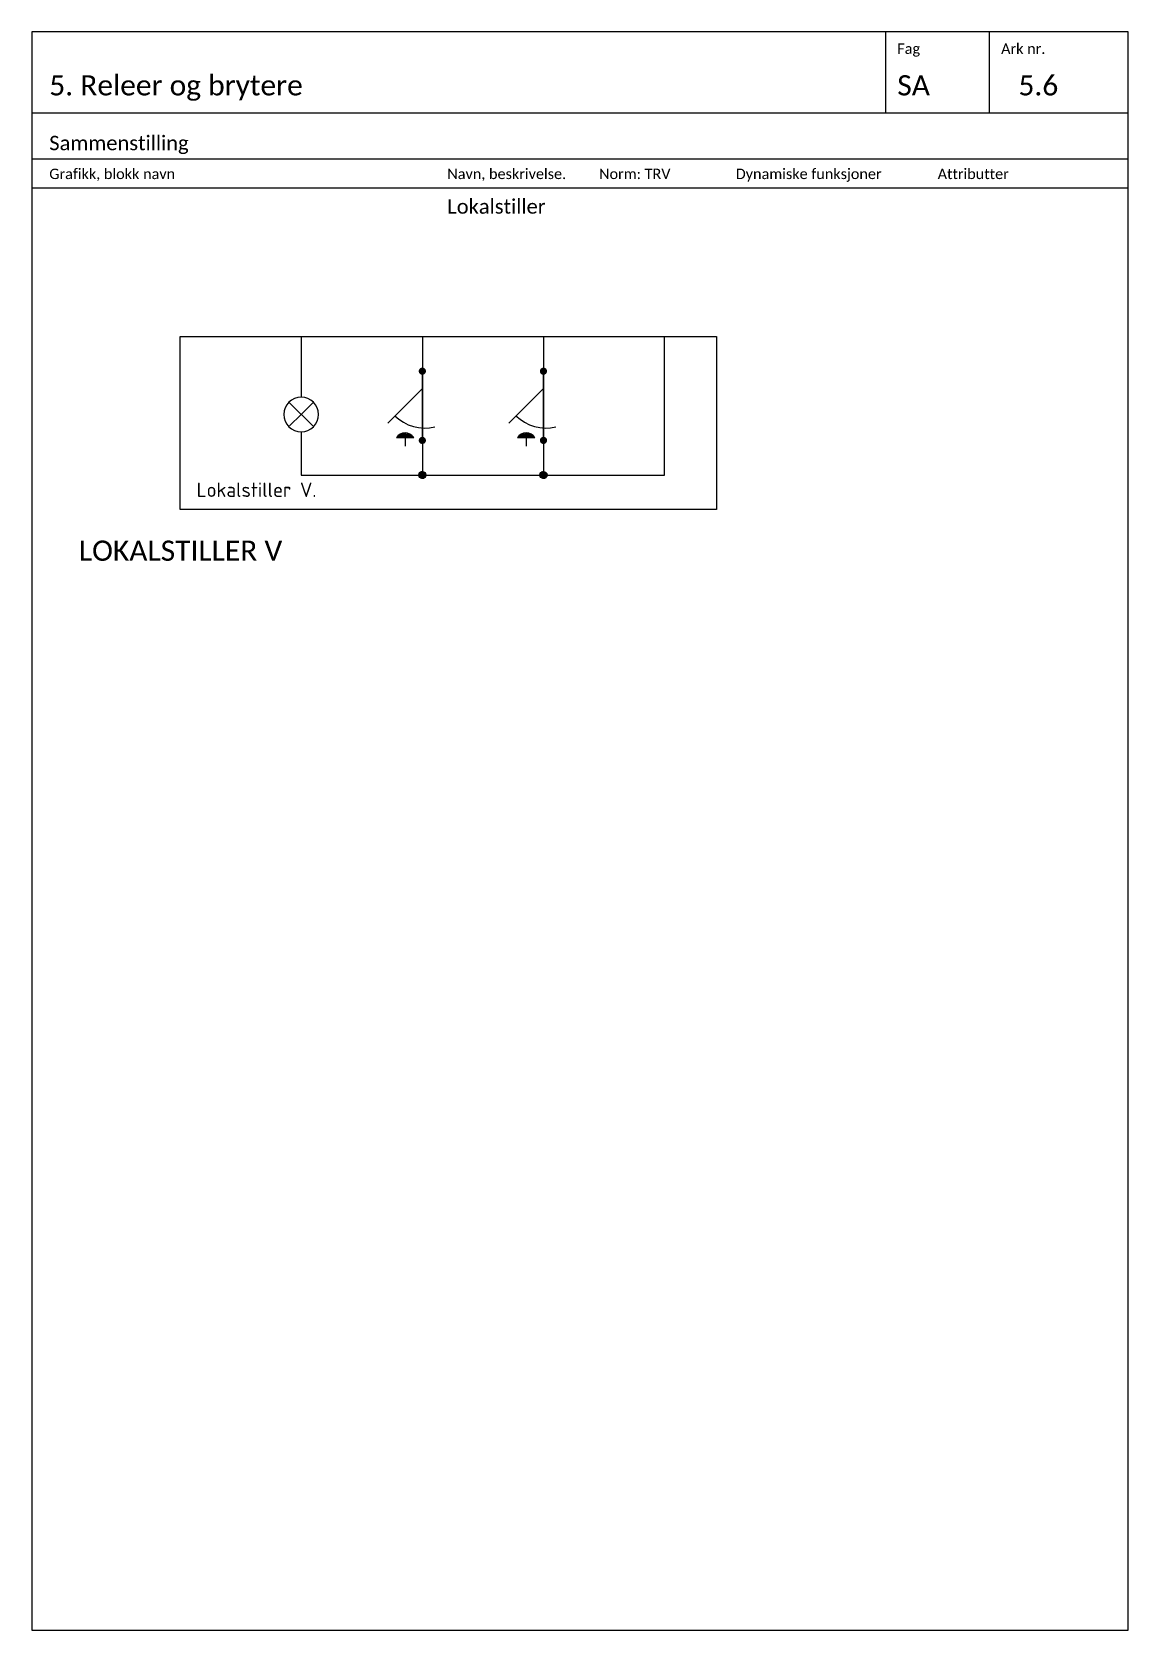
# Model space of a CAD drawing. Extents: x -220 to 1240, y -2179 to 277.
# Drawn here: x 1050 to 1240, y -1228 to -951 of the extents above; entities that cross this region are included whole.
import ezdxf
from ezdxf.enums import TextEntityAlignment as Align

# ---------------------------------------------------------------- set-up
doc = ezdxf.new("R2010")
doc.units = 0
for name, color, linetype in [('KOMP-TEKST25', 2, 'Continuous'), ('KOMPONENTER', 2, 'Continuous'), ('RAMME', 5, 'Continuous'), ('RAMME SYMBOLER', 4, 'Continuous'), ('RAMME TEKST', 7, 'Continuous'), ('Sig-komponenter', 2, 'Continuous')]:
    doc.layers.add(name, color=color, linetype=linetype)
doc.styles.add('Calibri', font='calibri.ttf')
doc.styles.add('ISO25', font='iso3098.shx', dxfattribs={"height": 2.5})

msp = doc.modelspace()

# ---------------------------------------------------------------- texts
at = {"layer": 'RAMME TEKST', "linetype": 'ByBlock', "style": 'Calibri'}
for s, height, p in [('Ark nr.', 1.8, (1218, -954.8)), ('Fag', 1.8, (1200, -954.8)), ('5. Releer og brytere', 3.5, (1053, -962)), ('5.6', 3.5, (1221, -962)), ('SA', 3.5, (1200, -962)), ('Sammenstilling', 2.5, (1053, -971.5)), ('Grafikk, blokk navn', 1.8, (1053, -976.5)), ('Navn, beskrivelse.         Norm: TRV', 1.8, (1122, -976.5)), ('Dynamiske funksjoner', 1.8, (1172, -976.5)), ('Attributter', 1.8, (1207, -976.5)), ('LOKALSTILLER V', 3.5, (1058.13, -1042.66))]:
    msp.add_text(s, height=height, dxfattribs=at).set_placement(p)
at = {"layer": 'RAMME TEKST', "linetype": 'ByBlock', "insert": (1122, -980), "char_height": 2.5, "width": 46, "attachment_point": 1, "style": 'Calibri'}
msp.add_mtext('Lokalstiller', dxfattribs=at)

# ---------------------------------------------------------------- blocks, each defined once
blk = doc.blocks.new('PKT001')
at = {"layer": 'KOMPONENTER', "linetype": 'ByBlock', "lineweight": -2}
h = blk.add_hatch(dxfattribs=at)
h.set_pattern_fill('ANSI31', color=0, scale=0.01)
edge = h.paths.add_edge_path()
edge.add_arc((0, 0), 0.616, 0, 360)
at = {"layer": 'KOMPONENTER', "color": 0, "linetype": 'ByBlock', "lineweight": -2}
blk.add_circle((0, 0), 0.616, dxfattribs=at)
at = {"layer": 'KOMP-TEKST25', "style": 'ISO25'}
for tag, p in [('TEKST1', (0, 3)), ('TEKST3', (0, -3))]:
    blk.add_attdef(tag, text='', height=2.5, dxfattribs=at).set_placement(p, align=Align.MIDDLE)
blk.add_attdef('TEKST2', text='', height=2.5, dxfattribs=at).set_placement((1.5, 0), align=Align.MIDDLE_LEFT)
blk = doc.blocks.new('LOKSTILLER V')
at = {"layer": 'KOMPONENTER', "color": 0, "linetype": 'ByBlock', "lineweight": -2}
for p, q in [((21, 0), (21, -24)), ((42, 0), (42, -24)), ((63, -24), (63, 0)), ((0, -16.5), (0, -24)), ((0, -24), (63, -24))]:
    blk.add_line(p, q, dxfattribs=at)
blk.add_lwpolyline([(72, -30), (-21, -30), (-21, 0), (72, 0)], close=True, dxfattribs=at)
for points in [[(0, 0), (0, -10.5)], [(21, -18), (21, -6)], [(42, -18), (42, -6)], [(15, -15), (21, -9)], [(36, -15), (42, -9)], [(2, -15.5), (-2, -11.5)], [(0, -13.5), (-2, -15.5)], [(0, -13.5), (2, -11.5)], [(16.5, -17.5), (19.5, -17.5)], [(17, -17.25), (19, -17.25)], [(18, -17.5), (18, -19)], [(37.5, -17.5), (40.5, -17.5)], [(38, -17.25), (40, -17.25)], [(39, -17.5), (39, -19)], [(0, -21), (0, -24)]]:
    blk.add_lwpolyline(points, dxfattribs=at)
at = {"layer": 'KOMPONENTER', "color": 0, "linetype": 'ByBlock', "lineweight": -2, "const_width": 0.625}
for points in [[(20.69, -6, 1), (21.31, -6, 1)], [(41.69, -6, 1), (42.31, -6, 1)], [(20.69, -18, 1), (21.31, -18, 1)], [(41.69, -18, 1), (42.31, -18, 1)]]:
    blk.add_lwpolyline(points, format="xyb", close=True, dxfattribs=at)
at = {"layer": 'KOMPONENTER', "color": 0, "linetype": 'ByBlock', "lineweight": -2}
blk.add_lwpolyline([(3, -13.5, 1), (-3, -13.5, 1), (3, -13.5, 1)], format="xyb", dxfattribs=at)
at = {"layer": 'KOMPONENTER', "color": 0, "linetype": 'ByBlock', "lineweight": -2, "const_width": 0.2}
blk.add_lwpolyline([(21, -9), (15, -15)], dxfattribs=at)
at = {"layer": 'KOMPONENTER', "color": 0, "linetype": 'ByBlock', "const_width": 0.2}
blk.add_lwpolyline([(42, -9), (36, -15)], dxfattribs=at)
at = {"layer": 'KOMPONENTER', "color": 0, "linetype": 'ByBlock'}
for centre in [(21.45, -8.41), (42.45, -8.41)]:
    blk.add_arc(centre, 7.45, 225.4455, 283.3455, dxfattribs=at)
at = {"layer": 'KOMPONENTER', "color": 0, "linetype": 'ByBlock', "lineweight": -2}
for centre, start, end in [((18, -18.5), 33.7, 146.3), ((18, -18.75), 56.3, 123.7), ((39, -18.5), 33.7, 146.3), ((39, -18.75), 56.3, 123.7)]:
    blk.add_arc(centre, 1.8, start, end, dxfattribs=at)
for points in [[(16.51, -17.5), (17.99, -16.7), (17.17, -16.91)], [(16.51, -17.5), (19.5, -17.5), (18.01, -16.7)], [(18.03, -16.7), (19.49, -17.5), (18.86, -16.92)], [(37.51, -17.5), (38.99, -16.7), (38.17, -16.91)], [(37.51, -17.5), (40.5, -17.5), (39.01, -16.7)], [(39.03, -16.7), (40.49, -17.5), (39.86, -16.92)]]:
    blk.add_solid(points, dxfattribs=at)
for p in [(21, -24), (42, -24)]:
    blk.add_blockref('PKT001', p, dxfattribs=at)
at = {"layer": 'KOMP-TEKST25', "linetype": 'ByBlock', "lineweight": -2, "style": 'ISO25'}
blk.add_text('Lokalstiller V.', height=2.5, dxfattribs=at).set_placement((-18.12, -27.8))
for tag, p in [('TILKOPL1', (22.5, -6)), ('TILKOPL3', (43.5, -6)), ('TILKOPL2', (22.5, -18)), ('TILKOPL4', (43.5, -18))]:
    blk.add_attdef(tag, text='', height=2.5, dxfattribs=at).set_placement(p, align=Align.MIDDLE_LEFT)
for tag, p in [('TEKST1', (22.5, -13.33)), ('TEKST2', (43.5, -13.33)), ('TEKST3', (4, -14.78))]:
    blk.add_attdef(tag, p, '', height=2.5, dxfattribs=at)

# ---------------------------------------------------------------- linework, layer by layer
at = {"layer": 'RAMME'}
msp.add_lwpolyline([(1240, -951), (1050, -951), (1050, -1228), (1240, -1228)], close=True, dxfattribs=at)
msp.add_lwpolyline([(1050, -965), (1240, -965)], dxfattribs=at)
at = {"layer": 'RAMME SYMBOLER'}
for p, q in [((1198, -965), (1198, -951)), ((1216, -965), (1216, -951)), ((1050, -973), (1240, -973)), ((1050, -978), (1240, -978))]:
    msp.add_line(p, q, dxfattribs=at)

# ---------------------------------------------------------------- block references
at = {"layer": 'Sig-komponenter'}
msp.add_blockref('LOKSTILLER V', (1096.67, -1003.8), dxfattribs=at)

msp.set_redraw_order([(e.dxf.handle, doc.entitydb.next_handle()) for e in msp.query("TEXT MTEXT ATTDEF DIMENSION ARC_DIMENSION")])  # texts and dimensions are drawn at this point

doc.saveas('drawing.dxf')
